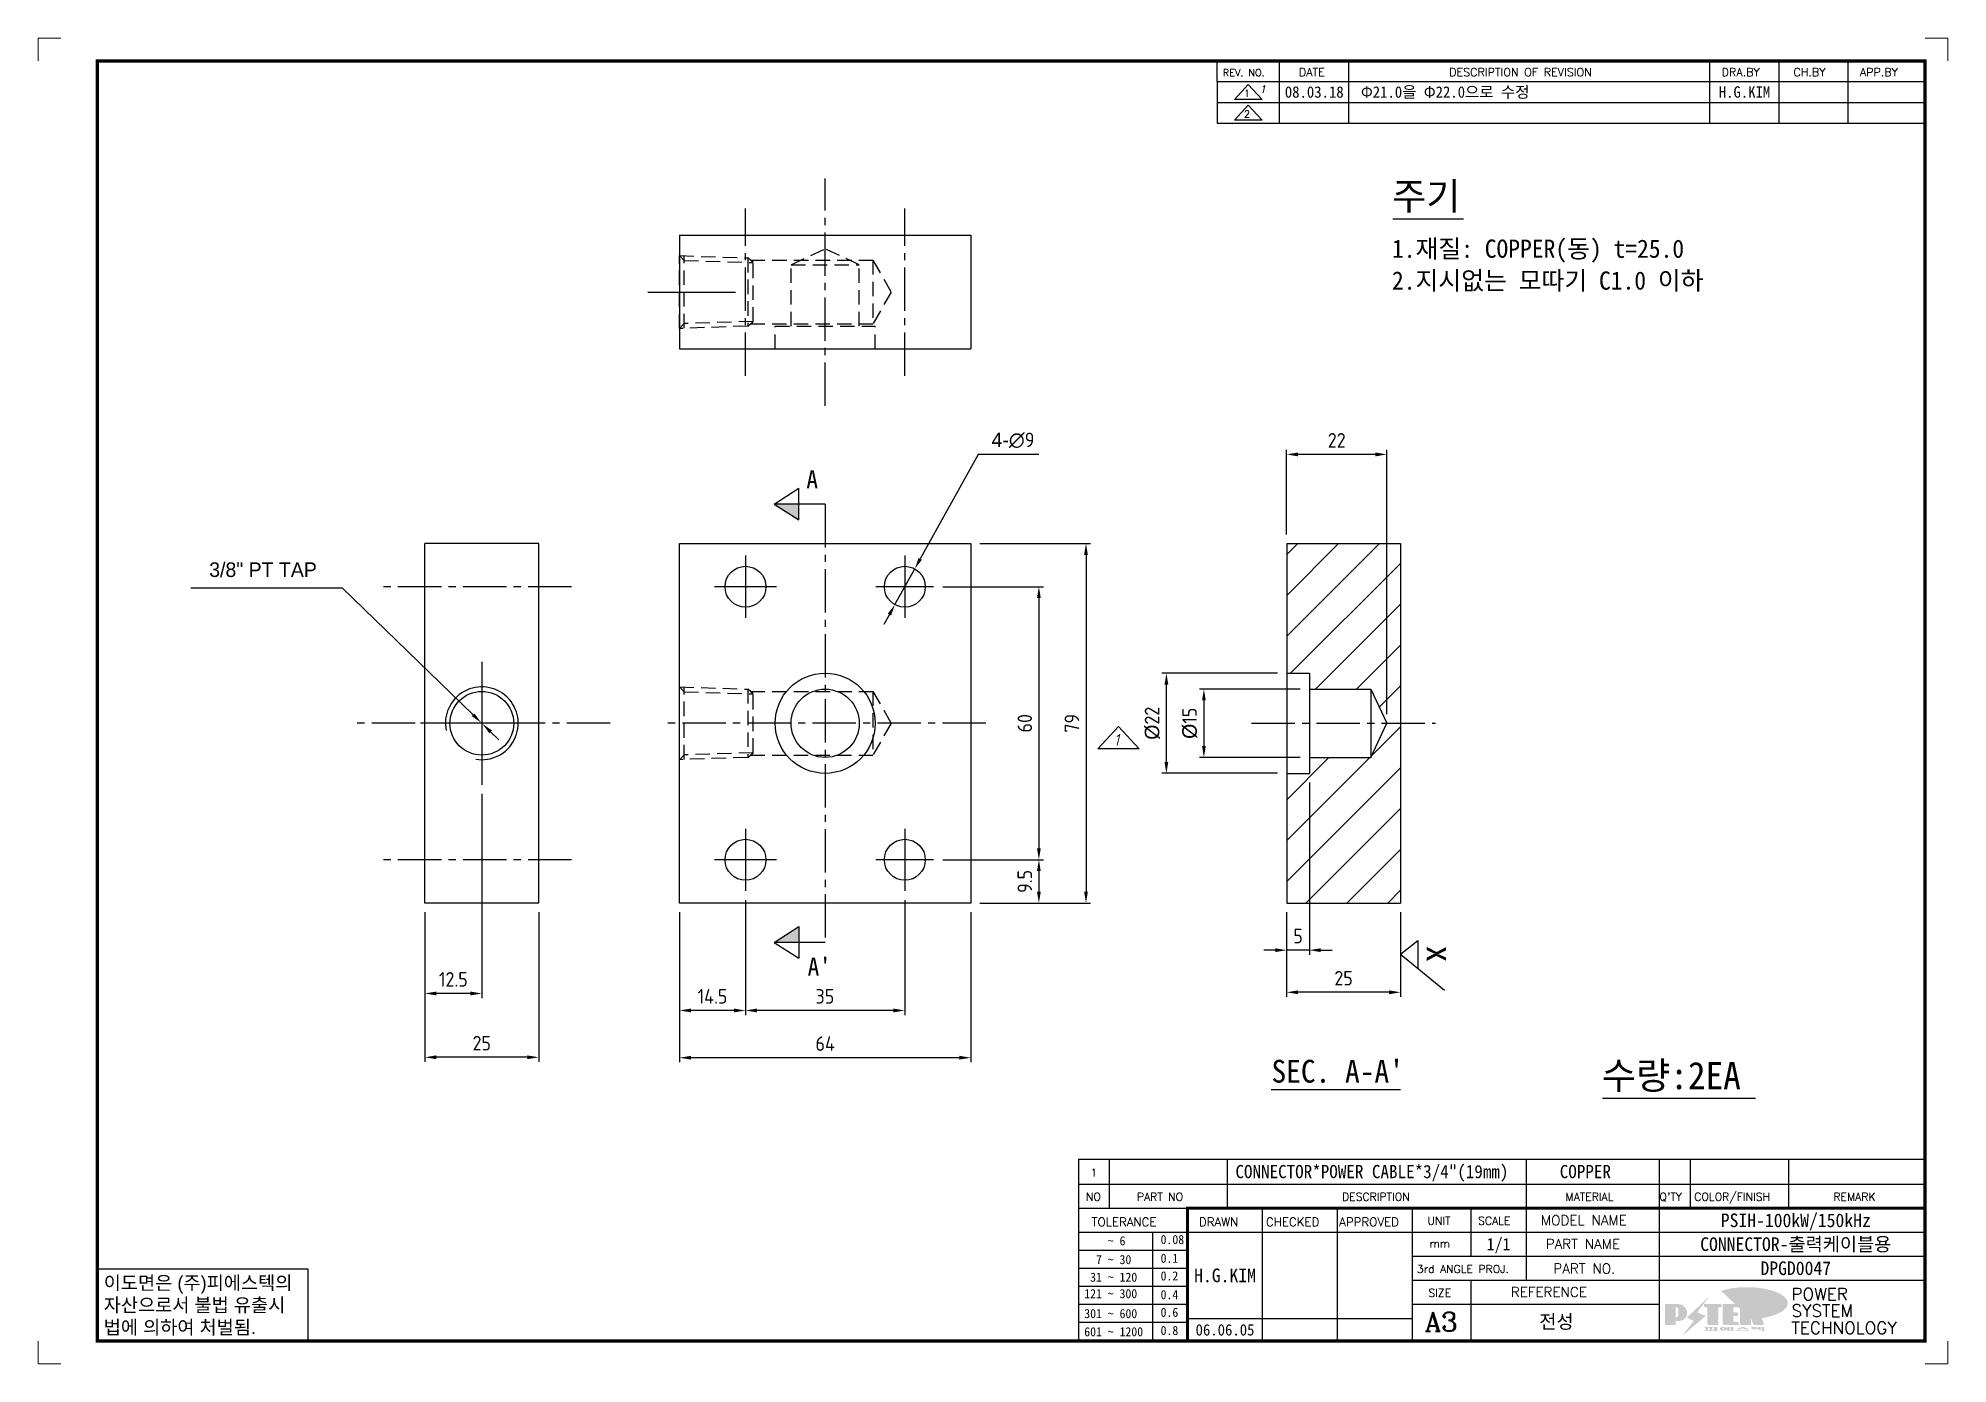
# Model space of a CAD drawing. Header units: millimetres. Extents: x 0 to 2133, y 0 to 844.
# Drawn here: x 1256.7 to 1676.2, y 0 to 291.3 of the extents above; entities that cross this region are included whole.
import ezdxf
from ezdxf.enums import TextEntityAlignment as Align

# ---------------------------------------------------------------- set-up
doc = ezdxf.new("R2010")
doc.units = ezdxf.units.MM
for name, pattern in [('CENTER', [50.8, 31.75, -6.35, 6.35, -6.35]), ('CENTER2', [28.575, 19.05, -3.175, 3.175, -3.175]), ('HIDDEN2', [4.7625, 3.175, -1.5875])]:
    doc.linetypes.add(name, pattern=pattern)
doc.layers.add('FORMAT-1', color=7, linetype='Continuous')
doc.layers.add('line', color=3, linetype='Continuous')
doc.styles.add('h1', font='')
doc.styles.add('HAN', font='')
doc.styles.add('RC', font='ROMANC.SHX')
doc.styles.add('ROMANT', font='romant__.ttf')
doc.styles.add('RT', font='ROMANT.SHX', dxfattribs={"oblique": 15})
doc.styles.get("Standard").update_dxf_attribs({"font": 'ISOCP.SHX', "bigfont": 'WHGTXT.SHX'})
doc.styles.get('h1').set_extended_font_data('New Gulim')
doc.styles.get('HAN').set_extended_font_data('GulimChe')
doc.dimstyles.new('PSTEK-1', dxfattribs={"dimtxt": 3.2, "dimasz": 2.5, "dimexe": 1, "dimexo": 2, "dimgap": 1.5, "dimtad": 1, "dimtoh": 1, "dimrnd": 0.05, "dimzin": 9, "dimdsep": 46, "dimtxsty": 'Standard', "dimcen": 0, "dimclrt": 3, "dimadec": 1, "dimazin": 2, "dimtfac": 1, "dimtmove": 0, "dimatfit": 3, "dimfxl": 0, "dimtolj": 1, "dimtzin": 0, "dimarcsym": 0})

msp = doc.modelspace()

# ---------------------------------------------------------------- texts
at = {"color": 3, "style": 'HAN'}
for s, height, p in [('주기', 6, (1554.054, 253.59)), ('1.재질: COPPER(동) t=25.0', 4, (1554.054, 243.045)), ('2.지시없는 모따기 C1.0 이하', 4, (1554.054, 236.045)), ('A', 4, (1425.396, 192.357, -6334.184)), ("A'", 4, (1425.673, 85.274, -6334.184)), ("SEC. A-A'", 5, (1527.584, 61.793, -2946.132)), ('수량:2EA', 6, (1600.124, 60.349))]:
    msp.add_text(s, height=height, dxfattribs=at).set_placement(p)
msp.add_text('x', height=5.76, rotation=270, dxfattribs=at).set_placement((1561.66, 91.934, -2651.519))
at = {"color": 2, "style": 'RC', "oblique": 15}
msp.add_attdef('1', text='1', height=2.34, dxfattribs=at).set_placement((1493.553, 137.144), align=Align.MIDDLE_CENTER)

# ---------------------------------------------------------------- blocks, each defined once
blk = doc.blocks.new('*D93')
at = {"color": 0, "lineweight": -2}
for p, q in [((1463.12, 199.83), (1450.43, 176.88)), ((1476.49, 199.83), (1463.12, 199.83)), ((1444.86, 166.82), (1449.22, 174.69)), ((1443.65, 164.63), (1442.44, 162.44))]:
    blk.add_line(p, q, dxfattribs=at)
at = {"color": 0}
for points in [[(1450.06, 177.08), (1450.79, 176.68), (1449.22, 174.69)], [(1443.28, 164.83), (1444.01, 164.43), (1444.86, 166.82)]]:
    blk.add_solid(points, dxfattribs=at)
at = {"layer": 'DEFPOINTS', "color": 0}
for p in [(1449.22, 174.69, -1841.33), (1444.86, 166.82, -1841.33)]:
    blk.add_point(p, dxfattribs=at)
at = {"color": 3, "insert": (1470.79, 202.93), "char_height": 3.2, "attachment_point": 5}
blk.add_mtext('\\A1;{\\f??|b0|i0|c0|p49;4-}∅9', dxfattribs=at)
blk = doc.blocks.new('*D65')
at = {"color": 0, "lineweight": -2}
for p, q in [((1290.2, 170.54), (1323.4, 170.54)), ((1323.4, 170.54), (1352.18, 142.63)), ((1354.25, 140.63), (1353.98, 140.88)), ((1356.04, 138.89), (1357.84, 137.15))]:
    blk.add_line(p, q, dxfattribs=at)
at = {"color": 0}
for points in [[(1352.47, 142.92), (1351.89, 142.33), (1353.98, 140.88)], [(1356.33, 139.18), (1355.75, 138.59), (1354.25, 140.63)]]:
    blk.add_solid(points, dxfattribs=at)
at = {"layer": 'DEFPOINTS', "color": 0}
for p in [(1353.98, 140.88, -1833.33), (1354.25, 140.63, -1849.33)]:
    blk.add_point(p, dxfattribs=at)
at = {"color": 3, "insert": (1306.05, 174.48), "char_height": 3.2, "attachment_point": 5}
blk.add_mtext('\\A1;{\\f??|b0|i0|c0|p49;3/8" PT TAP}', dxfattribs=at)
blk = doc.blocks.new('*D94')
at = {"color": 0, "lineweight": -2}
for p, q in [((1341.61, 99.26), (1341.61, 66.36)), ((1366.61, 99.26), (1366.61, 66.36)), ((1364.11, 67.36), (1344.11, 67.36))]:
    blk.add_line(p, q, dxfattribs=at)
at = {"color": 0}
for points in [[(1344.11, 67.78), (1344.11, 66.95), (1341.61, 67.36)], [(1364.11, 67.78), (1364.11, 66.95), (1366.61, 67.36)]]:
    blk.add_solid(points, dxfattribs=at)
at = {"layer": 'DEFPOINTS', "color": 0}
for p in [(1341.61, 101.26, -1841.33), (1366.61, 101.26, -1841.33), (1341.61, 67.36)]:
    blk.add_point(p, dxfattribs=at)
at = {"color": 3, "insert": (1354.11, 70.46), "char_height": 3.2, "attachment_point": 5}
blk.add_mtext('\\A1;25', dxfattribs=at)
blk = doc.blocks.new('*D95')
at = {"color": 0, "lineweight": -2}
for p, q in [((1354.11, 125.26), (1354.11, 80.38)), ((1341.61, 99.26), (1341.61, 80.38)), ((1351.61, 81.38), (1344.11, 81.38))]:
    blk.add_line(p, q, dxfattribs=at)
at = {"color": 0}
for points in [[(1344.11, 81.8), (1344.11, 80.96), (1341.61, 81.38)], [(1351.61, 81.8), (1351.61, 80.96), (1354.11, 81.38)]]:
    blk.add_solid(points, dxfattribs=at)
at = {"layer": 'DEFPOINTS', "color": 0}
for p in [(1354.11, 127.26, -1841.33), (1341.61, 101.26, -1841.33), (1341.61, 81.38)]:
    blk.add_point(p, dxfattribs=at)
at = {"color": 3, "insert": (1347.86, 84.48), "char_height": 3.2, "attachment_point": 5}
blk.add_mtext('\\A1;12.5', dxfattribs=at)
blk = doc.blocks.new('*D96')
at = {"color": 0, "lineweight": -2}
for p, q in [((1530.92, 182.26), (1530.92, 200.83)), ((1550.42, 199.83), (1533.42, 199.83)), ((1552.92, 142.76), (1552.92, 200.83))]:
    blk.add_line(p, q, dxfattribs=at)
at = {"color": 0}
for points in [[(1533.42, 200.25), (1533.42, 199.41), (1530.92, 199.83)], [(1550.42, 200.25), (1550.42, 199.41), (1552.92, 199.83)]]:
    blk.add_solid(points, dxfattribs=at)
at = {"layer": 'DEFPOINTS', "color": 0}
for p in [(1530.92, 199.83), (1530.92, 180.26, -1841.33), (1552.92, 140.76, -1841.33)]:
    blk.add_point(p, dxfattribs=at)
at = {"color": 3, "insert": (1541.92, 202.93), "char_height": 3.2, "attachment_point": 5}
blk.add_mtext('\\A1;22', dxfattribs=at)
blk = doc.blocks.new('*D97')
at = {"color": 0, "lineweight": -2}
for p, q in [((1528.92, 151.76), (1503.5, 151.76)), ((1504.5, 132.26), (1504.5, 149.26)), ((1528.92, 129.76), (1503.5, 129.76))]:
    blk.add_line(p, q, dxfattribs=at)
at = {"color": 0}
for points in [[(1504.08, 149.26), (1504.92, 149.26), (1504.5, 151.76)], [(1504.08, 132.26), (1504.92, 132.26), (1504.5, 129.76)]]:
    blk.add_solid(points, dxfattribs=at)
at = {"layer": 'DEFPOINTS', "color": 0}
for p in [(1504.5, 151.76), (1530.92, 151.76, -1841.33), (1530.92, 129.76, -1841.33)]:
    blk.add_point(p, dxfattribs=at)
at = {"color": 3, "insert": (1501.4, 140.76), "char_height": 3.2, "attachment_point": 5, "rotation": 90}
blk.add_mtext('\\A1;{\\f??|b0|i0|c0|p49;%%C}22', dxfattribs=at)
blk = doc.blocks.new('*D98')
at = {"color": 0, "lineweight": -2}
for p, q in [((1530.92, 99.26), (1530.92, 80.64)), ((1555.92, 99.26), (1555.92, 80.64)), ((1553.42, 81.64), (1533.42, 81.64))]:
    blk.add_line(p, q, dxfattribs=at)
at = {"color": 0}
for points in [[(1533.42, 82.06), (1533.42, 81.22), (1530.92, 81.64)], [(1553.42, 82.06), (1553.42, 81.22), (1555.92, 81.64)]]:
    blk.add_solid(points, dxfattribs=at)
at = {"layer": 'DEFPOINTS', "color": 0}
for p in [(1530.92, 101.26, -1841.33), (1555.92, 101.26, -1841.33), (1530.92, 81.64)]:
    blk.add_point(p, dxfattribs=at)
at = {"color": 3, "insert": (1543.42, 84.74), "char_height": 3.2, "attachment_point": 5}
blk.add_mtext('\\A1;25', dxfattribs=at)
blk = doc.blocks.new('*D99')
at = {"color": 0, "lineweight": -2}
for p, q in [((1535.92, 127.76), (1535.92, 89.9)), ((1530.92, 99.26), (1530.92, 89.9)), ((1528.42, 90.9), (1525.92, 90.9)), ((1535.92, 90.9), (1530.92, 90.9)), ((1538.42, 90.9), (1540.92, 90.9))]:
    blk.add_line(p, q, dxfattribs=at)
at = {"color": 0}
for points in [[(1528.42, 91.31), (1528.42, 90.48), (1530.92, 90.9)], [(1538.42, 91.31), (1538.42, 90.48), (1535.92, 90.9)]]:
    blk.add_solid(points, dxfattribs=at)
at = {"layer": 'DEFPOINTS', "color": 0}
for p in [(1535.92, 129.76, -1841.33), (1530.92, 101.26), (1530.92, 90.9)]:
    blk.add_point(p, dxfattribs=at)
at = {"color": 3, "insert": (1533.42, 94), "char_height": 3.2, "attachment_point": 5}
blk.add_mtext('\\A1;5', dxfattribs=at)
blk = doc.blocks.new('*D66')
at = {"color": 0, "lineweight": -2}
for p, q in [((1533.92, 148.26), (1511.74, 148.26)), ((1512.74, 145.76), (1512.74, 135.76)), ((1533.92, 133.26), (1511.74, 133.26))]:
    blk.add_line(p, q, dxfattribs=at)
at = {"color": 0}
for points in [[(1512.33, 145.76), (1513.16, 145.76), (1512.74, 148.26)], [(1512.33, 135.76), (1513.16, 135.76), (1512.74, 133.26)]]:
    blk.add_solid(points, dxfattribs=at)
at = {"layer": 'DEFPOINTS', "color": 0}
for p in [(1535.92, 148.26, -1841.33), (1512.74, 133.26), (1535.92, 133.26, -1841.33)]:
    blk.add_point(p, dxfattribs=at)
at = {"color": 3, "insert": (1509.64, 140.76), "char_height": 3.2, "attachment_point": 5, "rotation": 90}
blk.add_mtext('\\A1;{\\f??|b0|i0|c0|p49;%%C}15', dxfattribs=at)
blk = doc.blocks.new('*D67')
at = {"color": 0, "lineweight": -2}
for p, q in [((1397.54, 99.26), (1397.54, 66.26)), ((1461.54, 99.26), (1461.54, 66.26)), ((1459.04, 67.26), (1400.04, 67.26))]:
    blk.add_line(p, q, dxfattribs=at)
at = {"color": 0}
for points in [[(1400.04, 67.68), (1400.04, 66.85), (1397.54, 67.26)], [(1459.04, 67.68), (1459.04, 66.85), (1461.54, 67.26)]]:
    blk.add_solid(points, dxfattribs=at)
at = {"layer": 'DEFPOINTS', "color": 0}
for p in [(1397.54, 101.26, 1841.33), (1461.54, 101.26, 1841.33), (1397.54, 67.26)]:
    blk.add_point(p, dxfattribs=at)
at = {"color": 3, "insert": (1429.54, 70.36), "char_height": 3.2, "attachment_point": 5}
blk.add_mtext('\\A1;64', dxfattribs=at)
blk = doc.blocks.new('*D68')
at = {"color": 0, "lineweight": -2}
for p, q in [((1412.04, 101.92), (1412.04, 76.65)), ((1447.04, 101.92), (1447.04, 76.65)), ((1444.54, 77.65), (1414.54, 77.65))]:
    blk.add_line(p, q, dxfattribs=at)
at = {"color": 0}
for points in [[(1414.54, 78.06), (1414.54, 77.23), (1412.04, 77.65)], [(1444.54, 78.06), (1444.54, 77.23), (1447.04, 77.65)]]:
    blk.add_solid(points, dxfattribs=at)
at = {"layer": 'DEFPOINTS', "color": 0}
for p in [(1412.04, 103.92, 1841.33), (1447.04, 103.92, 1841.33), (1412.04, 77.65)]:
    blk.add_point(p, dxfattribs=at)
at = {"color": 3, "insert": (1429.48, 80.75), "char_height": 3.2, "attachment_point": 5}
blk.add_mtext('\\A1;35', dxfattribs=at)
blk = doc.blocks.new('*D69')
at = {"color": 0, "lineweight": -2}
for p, q in [((1455.37, 170.76), (1477.49, 170.76)), ((1476.49, 168.26), (1476.49, 113.26)), ((1455.37, 110.76), (1477.49, 110.76))]:
    blk.add_line(p, q, dxfattribs=at)
at = {"color": 0}
for points in [[(1476.07, 168.26), (1476.9, 168.26), (1476.49, 170.76)], [(1476.07, 113.26), (1476.9, 113.26), (1476.49, 110.76)]]:
    blk.add_solid(points, dxfattribs=at)
at = {"layer": 'DEFPOINTS', "color": 0}
for p in [(1453.37, 170.76, 1841.33), (1453.37, 110.76, 1841.33), (1476.49, 110.76)]:
    blk.add_point(p, dxfattribs=at)
at = {"color": 3, "insert": (1473.39, 140.76), "char_height": 3.2, "attachment_point": 5, "rotation": 90}
blk.add_mtext('\\A1;60', dxfattribs=at)
blk = doc.blocks.new('*D70')
at = {"color": 0, "lineweight": -2}
for p, q in [((1463.54, 180.26), (1487.84, 180.26)), ((1486.84, 177.76), (1486.84, 103.76)), ((1463.54, 101.26), (1487.84, 101.26))]:
    blk.add_line(p, q, dxfattribs=at)
at = {"color": 0}
for points in [[(1486.42, 177.76), (1487.25, 177.76), (1486.84, 180.26)], [(1486.42, 103.76), (1487.25, 103.76), (1486.84, 101.26)]]:
    blk.add_solid(points, dxfattribs=at)
at = {"layer": 'DEFPOINTS', "color": 0}
for p in [(1461.54, 180.26, 1841.33), (1461.54, 101.26, 1841.33), (1486.84, 101.26)]:
    blk.add_point(p, dxfattribs=at)
at = {"color": 3, "insert": (1483.74, 140.76), "char_height": 3.2, "attachment_point": 5, "rotation": 90}
blk.add_mtext('\\A1;79', dxfattribs=at)
blk = doc.blocks.new('t3')
for p, q in [((0, 15.88), (46.25, 15.88)), ((0, 15.88), (0, 0)), ((46.25, 15.88), (46.25, 0)), ((0, 0), (46.25, 0))]:
    blk.add_line(p, q)
at = {"color": 1, "style": 'h1'}
for s, p in [('이도면은 (주)피에스텍의', (1.4, 11.29)), ('자산으로서 불법 유출시', (1.4, 6.41)), ('법에 의하여 처벌됨.', (1.4, 1.52))]:
    blk.add_text(s, height=3, dxfattribs=at).set_placement(p)
blk = doc.blocks.new('new LOGO')
at = {"layer": 'line'}
h = blk.add_hatch(color=1, dxfattribs=at)
h.paths.add_polyline_path([(41.5, 16.4), (54.3, 16.4, 1), (54.3, 82.9), (0, 82.9), (0, -0.1), (41.5, -0.1)])
h.paths.add_polyline_path([(41.5, 27.9), (41.5, 71.9), (43.6, 71.9, -0.414214), (54.6, 60.9), (54.6, 38.9, -0.414214), (43.6, 27.9)], flags=16)
h.paths.add_polyline_path([(214.7, 71.9), (227.5, 71.9), (227.5, 82.9), (159.7, 82.9), (159.7, 71.9), (172.5, 71.9), (172.5, -0.1), (214.7, -0.1)])
h.paths.add_polyline_path([(276, 37.4), (294.8, 37.4), (294.8, 49.1), (276, 49.1), (276, 71.9), (294.8, 71.9), (294.8, 82.9), (234.5, 82.9), (234.5, -0.1), (297, -0.1), (297, 10.9), (276, 10.9)])
h.paths.add_polyline_path([(347.2, 35.2), (359.7, -0.1), (400.5, -0.1), (379.6, 66.8), (399.7, 82.9), (380.6, 82.9), (347.2, 61.6), (347.2, 82.9), (305.5, 82.9), (305.5, -0.1), (347.2, -0.1)])
h = blk.add_hatch(color=250, dxfattribs=at)
h.paths.add_polyline_path([(44.5, 69.4), (46.6, 69.4, -0.129793), (52, 68, 0.221832), (43.6, 71.9), (41.5, 71.9), (41.5, 27.9), (43.6, 27.9, 0.02048), (44.5, 28)], flags=17)
h.paths.add_polyline_path([(44.5, 13.9), (57.3, 13.9, 0.72362), (77.1, 73.9, -0.679777), (54.3, 16.4), (41.5, 16.4), (41.5, -0.1), (3, -0.1), (3, -2.6), (44.5, -2.6)])
h.paths.add_polyline_path([(117.9, 14.2), (71.5, -44.4), (77.1, -39.6), (120.8, 15.6), (92, 28.9), (173.3, 106), (177.5, 111.4), (89.1, 27.6)])
h.paths.add_polyline_path([(162.7, 71.9), (162.7, 69.4), (172.5, 69.4), (172.5, 71.9)], flags=17)
h.paths.add_polyline_path([(217.7, 69.4), (230.5, 69.4), (230.5, 80.4), (227.5, 80.4), (227.5, 71.9), (214.7, 71.9), (214.7, -0.1), (175.5, -0.1), (175.5, -2.6), (217.7, -2.6)])
h.paths.add_polyline_path([(297.8, 46.6), (294.8, 46.6), (294.8, 37.4), (276, 37.4), (276, 10.9), (279, 10.9), (279, 34.9), (297.8, 34.9)])
h.paths.add_polyline_path([(300, 8.4), (297, 8.4), (297, -0.1), (237.5, -0.1), (237.5, -2.6), (300, -2.6)])
h.paths.add_polyline_path([(297.8, 80.4), (294.8, 80.4), (294.8, 71.9), (276, 71.9), (276, 49.1), (279, 49.1), (279, 69.4), (297.8, 69.4)])
h.paths.add_polyline_path([(350.2, 80.4), (347.2, 80.4), (347.2, 61.6), (350.2, 63.5)])
h.paths.add_polyline_path([(350.2, 26.7), (347.2, 35.2), (347.2, -0.1), (308.5, -0.1), (308.5, -2.6), (350.2, -2.6)])
h.paths.add_polyline_path([(402.7, 80.4), (396.5, 80.4), (379.6, 66.8), (400.5, -0.1), (361.8, -0.1), (362.7, -2.6), (403.5, -2.6), (382.6, 64.3)])
blk.add_hatch(color=5, dxfattribs=at).paths.add_polyline_path([(166.3, 35), (131, 49), (180.4, 112.7), (92, 28.9), (120.8, 15.6), (74.4, -43)])
h = blk.add_hatch(color=253, dxfattribs=at)
edge = h.paths.add_edge_path()
edge.add_ellipse((333.9, 86.4), major_axis=(-165.9, 0), ratio=0.39426, start_angle=111.51268, end_angle=334.46902)
edge.add_ellipse((314.1, 81.2), major_axis=(-153.7, 0), ratio=0.40699, start_angle=121.30662, end_angle=327.74369, ccw=False)
edge.add_line((394, 27.8), (394.7, 25.6))
h = blk.add_hatch(color=250, dxfattribs=at)
edge = h.paths.add_edge_path()
edge.add_ellipse((237.8, -17.6), major_axis=(-14.3, 0), ratio=0.526336, start_angle=192.2456, end_angle=269.07481)
edge.add_line((238.1, -10.1), (237.6, -10.1))
edge.add_ellipse((237.8, -17.6), major_axis=(-14.3, 0), ratio=0.526336, start_angle=270.92519, end_angle=449.07481)
edge.add_line((237.6, -25.1), (238.1, -25.1))
edge.add_ellipse((237.8, -17.6), major_axis=(-14.3, 0), ratio=0.526336, start_angle=450.92519, end_angle=527.7544)
edge.add_line((251.7, -19.2), (254.1, -19.2))
edge.add_line((254.1, -19.2), (254.1, -27.1))
edge.add_line((254.1, -27.1), (263.1, -27.1))
edge.add_line((263.1, -27.1), (263.1, -10.1))
edge.add_line((263.1, -10.1), (254.1, -10.1))
edge.add_line((254.1, -10.1), (254.1, -16))
edge.add_line((254.1, -16), (251.7, -16))
h.paths.add_polyline_path([(241, -16.4), (241, -18.7, -1), (234.4, -18.7), (234.4, -16.4, -1)], flags=16)
h.paths.add_polyline_path([(278.2, -10.1), (268.1, -10.1), (268.1, -27.1), (278.2, -27.1)])
h.paths.add_polyline_path([(310.3, -10.1), (310.3, -11.1, -0.157169), (289.3, -17.5), (294, -19.9, 0.128407), (316.3, -15.9, 0.128407), (338.6, -19.9), (343.3, -17.5, -0.157169), (322.2, -11.1), (322.2, -10.1)])
h.paths.add_polyline_path([(342.1, -25.1), (342.1, -22.3), (290.4, -22.3), (290.4, -25.1)])
h.paths.add_polyline_path([(352, -10.1), (352, -16.2, 0.414214), (354, -18.2), (378.7, -18.2), (378.7, -19.6), (390.2, -19.6), (390.2, -10.1), (378.7, -10.1), (378.7, -13.6), (374.7, -13.6), (374.7, -15.1), (378.7, -15.1), (378.7, -16.2), (364.7, -16.2), (364.7, -15.1), (371.2, -15.1), (371.2, -13.6), (364.7, -13.6), (364.7, -12.6), (374.7, -12.6), (374.7, -10.1)])
h.paths.add_polyline_path([(393.8, -10.1), (393.8, -19.6), (405, -19.6), (405, -10.1)])
h.paths.add_polyline_path([(405, -27.1), (405, -20.9), (356.8, -20.9), (356.8, -23), (391.8, -23), (391.8, -27.1)])
h.paths.add_polyline_path([(200.4, -10.1), (200.4, -22.3), (193.2, -22.3), (193.2, -12.6), (196.6, -12.6), (196.6, -10.1), (161, -10.1), (161, -12.6), (164.5, -12.6), (164.5, -22.3), (161, -22.3), (161, -25.1), (200.4, -25.1), (200.4, -27.1), (213.9, -27.1), (213.9, -10.1)])
h.paths.add_polyline_path([(182, -12.6), (175.6, -12.6), (175.6, -22.3), (182, -22.3)], flags=17)
blk = doc.blocks.new('format-3')
at = {"color": 3, "lineweight": 9}
for p, q in [((0, 286.3), (0, 291.3)), ((5, 291.3), (0, 291.3)), ((414.5, 291.3), (419.5, 291.3)), ((419.5, 286.3), (419.5, 291.3)), ((0, 5), (0, 0)), ((419.5, 5), (419.5, 0)), ((5, 0), (0, 0)), ((414.5, 0), (419.5, 0))]:
    blk.add_line(p, q, dxfattribs=at)
at = {"color": 180}
for p, q in [((258.97, 281.75), (258.97, 286.3)), ((272.71, 281.75), (272.71, 286.3)), ((287.94, 281.75), (287.94, 286.3)), ((367.22, 281.75), (367.22, 286.3)), ((382.45, 281.75), (382.45, 286.3)), ((397.61, 281.75), (397.61, 286.3)), ((258.97, 281.75), (414.5, 281.75)), ((228.5, 39.49), (228.5, 5)), ((228.5, 39.49), (414.5, 39.49)), ((235.29, 39.49), (235.29, 34.21)), ((261.24, 34.21), (261.24, 39.49)), ((326.9, 39.49), (326.9, 34.21)), ((356.11, 39.49), (356.11, 34.21)), ((362.93, 39.49), (362.93, 34.21)), ((384.48, 39.49), (384.48, 34.21)), ((228.5, 34.21), (252.48, 34.21)), ((268.96, 5), (268.96, 34.21)), ((285.45, 5), (285.45, 34.21)), ((301.94, 5), (301.94, 34.21)), ((314.72, 34.21), (314.72, 23.65)), ((326.9, 34.21), (326.9, 18.37)), ((356.11, 34.21), (356.11, 5)), ((228.5, 28.93), (252.48, 28.93)), ((244.89, 5.23), (244.89, 28.93)), ((252.48, 28.93), (414.5, 28.93)), ((228.5, 24.98), (252.48, 24.98)), ((228.5, 21.03), (252.48, 21.03)), ((301.94, 23.65), (414.5, 23.65)), ((228.5, 17.08), (252.48, 17.08)), ((301.94, 18.37), (414.5, 18.37)), ((314.72, 18.37), (314.72, 5)), ((228.5, 13.13), (252.48, 13.13)), ((301.94, 13.09), (356.11, 13.09)), ((228.5, 9.18), (252.48, 9.18)), ((252.48, 9.95), (301.94, 9.95))]:
    blk.add_line(p, q, dxfattribs=at)
at = {"const_width": 0.7}
blk.add_lwpolyline([(252.48, 5), (252.48, 34.21), (414.5, 34.21)], dxfattribs=at)
at = {"layer": 'FORMAT-1', "const_width": 0.7}
blk.add_lwpolyline([(13, 5), (13, 286.3), (414.5, 286.3), (414.5, 5)], close=True, dxfattribs=at)
blk.add_blockref('t3', (13, 5))
at = {"xscale": 0.05400000000000027, "yscale": 0.05400000000000027, "zscale": 0.05400000000000027}
blk.add_blockref('new LOGO', (357.35, 8.65), dxfattribs=at)
at = {"color": 2}
for s, height, style, p in [('REV. NO.', 1.56, 'RC', (260.23, 282.95)), ('DATE', 1.788, 'RC', (276.95, 282.94)), ('DESCRIPTION OF REVISION', 1.7875, 'RC', (309.98, 282.94)), ('DRA.BY', 1.788, 'RC', (369.83, 282.94)), ('CH.BY', 1.788, 'RC', (385.59, 282.94)), ('APP.BY', 1.788, 'RC', (400.18, 282.94)), ('COLOR/FINISH', 1.7424, 'RC', (363.8, 35.83)), ('NO', 1.742, 'RC', (230.16, 35.83)), ('PART NO', 1.742, 'RC', (241.36, 35.83)), ('DESCRIPTION', 1.7424, 'RC', (286.43, 35.83)), ('MATERIAL', 1.742, 'RC', (335.52, 35.83)), ("Q'TY", 1.742, 'RC', (356.17, 35.83)), ('REMARK', 1.742, 'RC', (394.37, 35.83)), (' TOLERANCE', 1.9, 'RC', (230.11, 30.22)), ('DRAWN', 1.9, 'RC', (255, 30.22)), ('CHECKED', 1.9, 'RC', (269.71, 30.22)), ('APPROVED', 1.9, 'RC', (285.8, 30.22)), ('UNIT', 1.742, 'RC', (305.19, 30.55)), ('SCALE', 1.742, 'RC', (316.32, 30.55)), ('MODEL NAME', 2.178, 'RC', (330.12, 30.46)), ('    ~ 6', 2, 'HAN', (229.8, 26.03)), ('0.08', 2, 'HAN', (246.57, 26.31)), ('mm', 1.742, 'RC', (305.67, 25.56)), ('PART NAME', 2.178, 'RC', (331.17, 25.24)), ('  7 ~ 30', 2, 'HAN', (229.8, 21.91)), ('0.1', 2, 'HAN', (246.57, 22.2)), ('3rd ANGLE PROJ.', 1.7424, 'RC', (302.87, 19.97)), ('PART NO.', 2.178, 'RC', (332.84, 19.85)), (' 31 ~ 120', 2, 'HAN', (229.8, 18.04)), ('0.2', 2, 'HAN', (246.57, 18.32)), ('REFERENCE', 2.178, 'RC', (323.52, 14.69)), ('121 ~ 300', 2, 'HAN', (229.8, 14.42)), ('0.4', 2, 'HAN', (246.57, 14.2)), ('SIZE', 1.742, 'RC', (305.39, 14.71)), ('301 ~ 600', 2, 'HAN', (229.8, 10.04)), ('0.6', 2, 'HAN', (246.57, 10.32)), ('601 ~ 1200', 2, 'HAN', (229.8, 6.05)), ('0.8', 2, 'HAN', (246.57, 6.33))]:
    blk.add_text(s, height=height, dxfattribs=dict(at, style=style)).set_placement(p)
at = {"style": 'ROMANT'}
for s, p in [('POWER', (385.15, 13.96)), ('SYSTEM', (385.15, 10.31)), ('TECHNOLOGY', (385.15, 6.56))]:
    blk.add_text(s, height=2.7, dxfattribs=at).set_placement(p)
at = {"color": 2, "lineweight": 25, "style": 'RC'}
blk.add_text('A3', height=4.182, dxfattribs=at).set_placement((304.61, 7.14))
at = {"style": 'HAN'}
for tag, height, p in [('MODEL-NAME', 3, (386.1, 31.53)), ('SCALE', 2.7, (320.81, 26.29)), ('PART-NAME', 3, (386.1, 26.29)), ('CH-BY', 3, (277.21, 19.44)), ('PART-NO', 3, (386.1, 21.01)), ('DRA-BY', 3, (260.72, 19.44)), ('APP-BY', 3, (293.7, 19.44)), ('DRA-DATE', 2.5, (260.72, 7.47)), ('CH-DATE', 2.5, (277.21, 7.47)), ('APP-DATE', 2.5, (293.7, 7.47)), ('관련업체', 3, (333.52, 9.26))]:
    blk.add_attdef(tag, text='', height=height, dxfattribs=at).set_placement(p, align=Align.MIDDLE_CENTER)
blk = doc.blocks.new('no3')
at = {"color": 180}
for p, q in [((0, 5.5), (0, 0)), ((0, 5.5), (186, 5.5)), ((6.79, 5.5), (6.79, 0)), ((32.74, 0.11), (32.74, 5.5)), ((98.4, 5.5), (98.4, 0)), ((127.61, 5.5), (127.61, 0)), ((134.43, 5.5), (134.43, 0)), ((155.98, 5.5), (155.98, 0))]:
    blk.add_line(p, q, dxfattribs=at)
at = {"color": 2, "style": 'HAN'}
for tag, p in [('PART-NO', (19.76, 2.75)), ('MATERIAL', (111.38, 2.75)), ("Q'TY", (131.02, 2.75)), ('COLOR/FINISH', (145.2, 2.75)), ('REMARK', (170.76, 2.75))]:
    blk.add_attdef(tag, text='', height=2.9, dxfattribs=at).set_placement(p, align=Align.MIDDLE_CENTER)
blk.add_attdef('DESCRIPTION', text='', height=2.9, dxfattribs=at).set_placement((34.51, 2.75), align=Align.MIDDLE_LEFT)
at = {"color": 2, "style": 'RT', "oblique": 15}
blk.add_attdef('NO', text='', height=1.74, dxfattribs=at).set_placement((3.38, 2.51), align=Align.MIDDLE_CENTER)
blk = doc.blocks.new('re3')
at = {"color": 180}
for p, q in [((0, 0), (0, -4.55)), ((6.87, -0.64), (3.86, -3.91)), ((9.88, -3.91), (3.86, -3.91)), ((6.87, -0.64), (9.88, -3.91)), ((13.74, -4.55), (13.74, 0)), ((28.97, -4.55), (28.97, 0)), ((108.25, -4.55), (108.25, 0)), ((123.49, -4.55), (123.49, 0)), ((138.64, -4.55), (138.64, 0)), ((0, -4.55), (155.53, -4.55))]:
    blk.add_line(p, q, dxfattribs=at)
at = {"color": 2, "style": 'RC', "oblique": 15}
blk.add_attdef('REV.NO', text='', height=1.56, dxfattribs=at).set_placement((6.59, -2.56), align=Align.MIDDLE_CENTER)
blk.add_attdef('-1', text='', height=1.56, dxfattribs=at).set_placement((9.37, -1.66), align=Align.MIDDLE_LEFT)
at = {"color": 2, "style": 'HAN'}
for tag, p in [('REV.-DATE', (21.36, -2.28)), ('DRA.BY', (115.87, -2.28)), ('CH.BY', (131.07, -2.28)), ('APP.BY', (147.09, -2.28))]:
    blk.add_attdef(tag, text='', height=2.5, dxfattribs=at).set_placement(p, align=Align.MIDDLE_CENTER)
blk.add_attdef('DESCRIPTION-OF-REVISION', text='', height=2.5, dxfattribs=at).set_placement((31.61, -2.28), align=Align.MIDDLE_LEFT)
blk = doc.blocks.new('*D100')
at = {"color": 0, "lineweight": -2}
for p, q in [((1412.04, 101.92), (1412.04, 76.65)), ((1397.54, 99.26), (1397.54, 76.65)), ((1409.54, 77.65), (1400.04, 77.65))]:
    blk.add_line(p, q, dxfattribs=at)
at = {"color": 0}
for points in [[(1400.04, 78.06), (1400.04, 77.23), (1397.54, 77.65)], [(1409.54, 78.06), (1409.54, 77.23), (1412.04, 77.65)]]:
    blk.add_solid(points, dxfattribs=at)
at = {"layer": 'DEFPOINTS', "color": 0}
for p in [(1397.54, 101.26, -1841.33), (1412.04, 103.92, -1841.33), (1397.54, 77.65)]:
    blk.add_point(p, dxfattribs=at)
at = {"color": 3, "insert": (1404.79, 80.75), "char_height": 3.2, "attachment_point": 5}
blk.add_mtext('\\A1;14.5', dxfattribs=at)
blk = doc.blocks.new('*D101')
at = {"color": 0, "lineweight": -2}
for p, q in [((1455.37, 110.76), (1477.49, 110.76)), ((1476.49, 108.26), (1476.49, 103.76)), ((1463.54, 101.26), (1477.49, 101.26))]:
    blk.add_line(p, q, dxfattribs=at)
at = {"color": 0}
for points in [[(1476.07, 108.26), (1476.9, 108.26), (1476.49, 110.76)], [(1476.07, 103.76), (1476.9, 103.76), (1476.49, 101.26)]]:
    blk.add_solid(points, dxfattribs=at)
at = {"layer": 'DEFPOINTS', "color": 0}
for p in [(1453.37, 110.76, -1841.33), (1461.54, 101.26, -1841.33), (1476.49, 101.26)]:
    blk.add_point(p, dxfattribs=at)
at = {"color": 3, "insert": (1473.39, 106.01), "char_height": 3.2, "attachment_point": 5, "rotation": 90}
blk.add_mtext('\\A1;9.5', dxfattribs=at)

# ---------------------------------------------------------------- dimensions: what is measured, and where the dimension line sits
for p1, p2, text, picture, middle in [((1444.859, 166.817, -1841.332), (1449.215, 174.693, -1841.332), '{\\f??|b0|i0|c0|p49;4-}<>', '*D93', (1470.791, 199.834)), ((1354.246, 140.626, -1849.33), (1353.979, 140.885, -1833.335), '{\\f??|b0|i0|c0|p49;3/8" PT TAP}', '*D65', (1306.048, 170.542))]:
    dim = msp.add_diameter_dim_2p(p1=p1, p2=p2, text=text, dimstyle='PSTEK-1')
    dim.commit()
    dim.dimension.update_dxf_attribs({"geometry": picture, "text_midpoint": middle, "dimtype": 163})
for base, p1, p2, picture, middle in [((1530.924, 199.83), (1552.924, 140.755, -1841.332), (1530.924, 180.255, -1841.332), '*D96', (1541.924, 202.93)), ((1341.613, 81.379), (1354.113, 127.259, -1841.332), (1341.613, 101.255, -1841.332), '*D95', (1347.863, 84.479)), ((1530.924, 90.897), (1535.924, 129.755, -1841.332), (1530.924, 101.255), '*D99', (1533.424, 93.997)), ((1341.613, 67.363), (1366.613, 101.255, -1841.332), (1341.613, 101.255, -1841.332), '*D94', (1354.113, 70.463)), ((1397.537, 77.645), (1412.037, 103.923, -1841.332), (1397.537, 101.255, -1841.332), '*D100', (1404.787, 80.745)), ((1397.537, 67.262, -3682.665), (1461.537, 101.255, -1841.332), (1397.537, 101.255, -1841.332), '*D67', (1429.537, 70.362, -3682.665)), ((1530.924, 81.642), (1555.924, 101.255, -1841.332), (1530.924, 101.255, -1841.332), '*D98', (1543.424, 84.742))]:
    dim = msp.add_linear_dim(base=base, p1=p1, p2=p2, dimstyle='PSTEK-1')
    dim.commit()
    dim.dimension.update_dxf_attribs({"geometry": picture, "text_midpoint": middle})
for base, p1, p2, picture, middle in [((1486.837, 101.255, -3682.665), (1461.537, 180.255, -1841.332), (1461.537, 101.255, -1841.332), '*D70', (1483.737, 140.755, -3682.665)), ((1476.487, 110.755, -3682.665), (1453.37, 170.755, -1841.332), (1453.37, 110.755, -1841.332), '*D69', (1473.387, 140.755, -3682.665))]:
    dim = msp.add_linear_dim(base=base, p1=p1, p2=p2, angle=270, dimstyle='PSTEK-1')
    dim.commit()
    dim.dimension.update_dxf_attribs({"geometry": picture, "text_midpoint": middle})
at = {"color": 0}
for base, p1, p2, picture, middle in [((1504.5, 151.755), (1530.924, 129.755, -1841.332), (1530.924, 151.755, -1841.332), '*D97', (1501.4, 140.755)), ((1512.744, 133.255), (1535.924, 148.255, -1841.332), (1535.924, 133.255, -1841.332), '*D66', (1509.644, 140.755))]:
    dim = msp.add_linear_dim(base=base, p1=p1, p2=p2, angle=90, text='{\\f??|b0|i0|c0|p49;%%C}<>', dimstyle='PSTEK-1', dxfattribs=at)
    dim.commit()
    dim.dimension.update_dxf_attribs({"geometry": picture, "text_midpoint": middle})
dim = msp.add_linear_dim(base=(1476.487, 101.255), p1=(1453.37, 110.755, -1841.332), p2=(1461.537, 101.255, -1841.332), angle=90, dimstyle='PSTEK-1')
dim.commit()
dim.dimension.update_dxf_attribs({"geometry": '*D101', "text_midpoint": (1476.487, 106.005), "dimtype": 160})
dim = msp.add_linear_dim(base=(1412.037, 77.645, -3682.665), p1=(1447.037, 103.923, -1841.332), p2=(1412.037, 103.923, -1841.332), dimstyle='PSTEK-1')
dim.commit()
dim.dimension.update_dxf_attribs({"geometry": '*D68', "text_midpoint": (1429.483, 77.645, -3682.665), "dimtype": 160})

# ---------------------------------------------------------------- hatches: boundary and pattern name
for points in [[(1423.739, 188.912), (1418.336, 188.912), (1423.739, 185.426)], [(1423.739, 96.085), (1418.336, 92.598), (1423.739, 92.598)]]:
    msp.add_hatch(color=256).paths.add_polyline_path(points)
at = {"lineweight": 0}
h = msp.add_hatch(dxfattribs=at)
h.set_pattern_fill('ANSI31', color=256, scale=2, style=0)
h.set_pattern_definition([(45, (-6000.6563, 1851.024), (-4.490128, 4.490128), [])])
h.paths.add_polyline_path([(1555.924, 180.255), (1530.924, 180.255), (1530.924, 151.755), (1535.924, 151.755), (1535.924, 148.255), (1549.438, 148.255), (1552.924, 140.755), (1555.924, 140.755)])
h.paths.add_polyline_path([(1555.924, 140.755), (1552.924, 140.755), (1549.438, 133.255), (1535.924, 133.255), (1535.924, 129.755), (1530.924, 129.755), (1530.924, 101.255), (1555.924, 101.255)])

# ---------------------------------------------------------------- linework, layer by layer
at = {"color": 6, "linetype": 'CENTER2', "ltscale": 0.5}
for p, q in [((1429.537, 210.535, -1171.116), (1429.537, 260.493, -1171.116)), ((1412.037, 217.095, -1841.332), (1412.037, 253.862, -1841.332)), ((1447.037, 217.095, -1841.332), (1447.037, 253.862, -1841.332)), ((1429.537, 188.912, -1841.332), (1429.537, 92.598, -1841.332)), ((1373.796, 170.755, -1841.332), (1332.255, 170.755, -1841.332)), ((1382.324, 140.755, -1841.332), (1325.901, 140.755, -1841.332)), ((1464.849, 140.755, -1841.332), (1394.225, 140.755, -1841.332)), ((1523.206, 140.755, -992.012), (1563.643, 140.755, -992.012)), ((1373.796, 110.755, -1841.332), (1332.255, 110.755, -1841.332))]:
    msp.add_line(p, q, dxfattribs=at)
at = {"color": 1}
for p, q in [((1397.537, 248.014, -1841.332), (1397.537, 223.014, -1841.332)), ((1397.537, 248.014, -1841.332), (1461.537, 248.014, -1841.332)), ((1461.537, 248.014, -1841.332), (1461.537, 223.014, -1841.332)), ((1397.537, 223.014, -1841.332), (1461.537, 223.014, -1841.332)), ((1341.613, 101.255, -1841.332), (1341.613, 180.255, -1841.332)), ((1366.613, 180.255, -1841.332), (1341.613, 180.255, -1841.332)), ((1366.613, 101.255, -1841.332), (1366.613, 180.255, -1841.332)), ((1397.537, 101.255, -1841.332), (1397.537, 180.255, -1841.332)), ((1397.537, 180.255, -1841.332), (1461.537, 180.255, -1841.332)), ((1461.537, 180.255, -1841.332), (1461.537, 101.255, -1841.332)), ((1530.924, 180.255, -1841.332), (1530.924, 101.255, -1841.332)), ((1530.924, 180.255, -1841.332), (1555.924, 180.255, -1841.332)), ((1555.924, 180.255, -1841.332), (1555.924, 101.255, -1841.332)), ((1530.924, 151.755, -1841.332), (1535.924, 151.755, -1841.332)), ((1535.924, 151.755, -1841.332), (1535.924, 129.755, -1841.332)), ((1535.924, 148.255, -1841.332), (1549.438, 148.255, -1841.333)), ((1549.438, 148.255, -1841.333), (1552.924, 140.755, -1841.332)), ((1549.438, 148.255, -1841.333), (1549.438, 133.255, -1841.333)), ((1549.438, 133.255, -1841.333), (1552.924, 140.755, -1841.332)), ((1535.924, 133.255, -1841.332), (1549.438, 133.255, -1841.333)), ((1530.924, 129.755, -1841.332), (1535.924, 129.755, -1841.332)), ((1366.613, 101.255, -1841.332), (1341.613, 101.255, -1841.332)), ((1461.537, 101.255, -1841.332), (1397.537, 101.255, -1841.332)), ((1530.924, 101.255, -1841.332), (1555.924, 101.255, -1841.332))]:
    msp.add_line(p, q, dxfattribs=at)
for p, q in [((1554.225, 251.626), (1569.787, 251.626)), ((1418.336, 188.912, -1841.332), (1423.739, 192.399, -1841.332)), ((1418.336, 188.912, -1841.332), (1423.739, 185.426, -1841.332)), ((1429.537, 188.912, -1841.332), (1418.336, 188.912, -1841.332)), ((1423.739, 185.426, -1841.332), (1423.739, 192.399, -1841.332)), ((1418.336, 92.598, -1841.332), (1423.739, 96.085, -1841.332)), ((1429.537, 92.598, -1841.332), (1418.336, 92.598, -1841.332)), ((1418.336, 92.598, -1841.332), (1423.739, 89.112, -1841.332)), ((1423.739, 96.085, -1841.332), (1423.739, 89.112, -1841.332)), ((1555.924, 90.041), (1559.705, 93.034)), ((1559.705, 93.034), (1559.705, 86.937)), ((1555.924, 90.041), (1565.61, 82.087)), ((1527.514, 60.256), (1555.921, 60.256)), ((1600.295, 58.384), (1633.92, 58.384))]:
    msp.add_line(p, q)
at = {"color": 2, "linetype": 'HIDDEN2'}
for p, q in [((1397.537, 243.514, -1841.332), (1412.537, 243.014, -1841.332)), ((1398.537, 242.447, -1841.332), (1397.537, 243.514, -1841.332)), ((1397.537, 227.514, -1841.332), (1397.537, 243.514, -1841.332)), ((1398.537, 227.581, -1841.332), (1398.537, 243.447, -1841.332)), ((1422.037, 241.527, -1841.333), (1429.537, 245.014, -1841.332)), ((1437.037, 241.527, -1841.333), (1429.537, 245.014, -1841.332)), ((1398.537, 242.447, -1841.332), (1413.755, 241.976, -1841.332)), ((1412.537, 243.014, -1841.332), (1412.537, 228.014, -1841.332)), ((1413.755, 242.014, -1841.332), (1412.537, 243.014, -1841.332)), ((1413.146, 242.514, -1841.332), (1440.037, 242.514, -1841.332)), ((1413.755, 229.052, -1841.332), (1413.755, 242.014, -1841.332)), ((1422.037, 241.527, -1841.333), (1437.037, 241.527, -1841.333)), ((1422.037, 228.014, -1841.332), (1422.037, 241.527, -1841.333)), ((1437.037, 228.014, -1841.332), (1437.037, 241.527, -1841.333)), ((1440.037, 242.514, -1841.332), (1440.037, 228.514, -1841.332)), ((1397.537, 227.514, -1841.332), (1398.537, 228.581, -1841.332)), ((1412.537, 228.014, -1841.332), (1397.537, 227.514, -1841.332)), ((1413.755, 229.052, -1841.332), (1398.537, 228.581, -1841.332)), ((1412.537, 228.014, -1841.332), (1413.755, 229.052, -1841.332)), ((1413.124, 228.514, -1841.332), (1440.037, 228.514, -1841.332)), ((1418.537, 228.014, -1841.332), (1440.537, 228.014, -1841.332)), ((1418.537, 223.014, -1841.332), (1418.537, 228.014, -1841.332)), ((1440.537, 223.014, -1841.332), (1440.537, 228.014, -1841.332)), ((1397.537, 148.755, -1841.332), (1412.537, 148.255, -1841.332)), ((1398.537, 147.689, -1841.332), (1397.537, 148.755, -1841.332)), ((1397.537, 132.755, -1841.332), (1397.537, 148.755, -1841.332)), ((1398.537, 132.822, -1841.332), (1398.537, 148.689, -1841.332)), ((1398.537, 147.689, -1841.332), (1413.755, 147.218, -1841.332)), ((1412.537, 148.255, -1841.332), (1412.537, 133.255, -1841.332)), ((1413.755, 147.255, -1841.332), (1412.537, 148.255, -1841.332)), ((1413.146, 147.755, -1841.332), (1440.037, 147.755, -1841.332)), ((1413.755, 134.293, -1841.332), (1413.755, 147.255, -1841.332)), ((1440.037, 147.755, -1841.332), (1440.037, 133.755, -1841.332)), ((1413.755, 134.293, -1841.332), (1398.537, 133.822, -1841.332)), ((1412.537, 133.255, -1841.332), (1413.755, 134.293, -1841.332)), ((1397.537, 132.755, -1841.332), (1398.537, 133.822, -1841.332)), ((1412.537, 133.255, -1841.332), (1397.537, 132.755, -1841.332)), ((1413.124, 133.755, -1841.332), (1440.037, 133.755, -1841.332))]:
    msp.add_line(p, q, dxfattribs=at)
at = {"color": 6, "linetype": 'CENTER', "ltscale": 3}
for p, q in [((1390.601, 235.514, -1841.332), (1409.843, 235.514, -1841.332)), ((1412.037, 177.588, -1841.332), (1412.037, 163.923, -1841.332)), ((1447.037, 177.588, -1841.332), (1447.037, 163.923, -1841.332)), ((1418.87, 170.755, -1841.332), (1405.205, 170.755, -1841.332)), ((1453.37, 170.755, -1841.332), (1440.705, 170.755, -1841.332)), ((1354.113, 154.251, -1841.332), (1354.113, 127.259, -1841.332)), ((1367.609, 140.755, -1841.332), (1340.617, 140.755, -1841.332)), ((1412.037, 117.588, -1841.332), (1412.037, 103.923, -1841.332)), ((1447.037, 117.588, -1841.332), (1447.037, 103.923, -1841.332)), ((1418.87, 110.755, -1841.332), (1405.205, 110.755, -1841.332)), ((1453.37, 110.755, -1841.332), (1440.705, 110.755, -1841.332))]:
    msp.add_line(p, q, dxfattribs=at)
at = {"color": 180}
for p, q in [((1493.977, 140.024), (1489.466, 135.11)), ((1493.977, 140.024), (1498.488, 135.11)), ((1498.488, 135.11), (1489.466, 135.11))]:
    msp.add_line(p, q, dxfattribs=at)
at = {"color": 2, "linetype": 'HIDDEN2', "elevation": -1841.332}
for points in [[(1440.037, 242.514), (1444.037, 235.514), (1440.037, 228.514)], [(1440.037, 147.755), (1444.037, 140.755), (1440.037, 133.755)]]:
    msp.add_lwpolyline(points, dxfattribs=at)
at = {"color": 1}
for centre, radius in [((1412.037, 170.755, -1841.332), 4.5), ((1447.037, 170.755, -1841.332), 4.5), ((1429.537, 140.755, -1841.332), 11), ((1429.537, 140.755, -1841.332), 7.5), ((1412.037, 110.755, -1841.332), 4.5), ((1447.037, 110.755, -1841.332), 4.5)]:
    msp.add_circle(centre, radius, dxfattribs=at)
at = {"color": 3}
msp.add_circle((1354.113, 140.755, -1841.332), 7, dxfattribs=at)
msp.add_arc((1354.113, 140.755, -1841.332), 8, 260.36766, 191.68713)

# ---------------------------------------------------------------- block references
msp.add_blockref('format-3', (1256.658, 0)).add_auto_attribs({'DRA-DATE': '06.06.05', 'DRA-BY': 'H.G.KIM', 'MODEL-NAME': 'PSIH-100kW/150kHz', 'PART-NAME': 'CONNECTOR-출력케이블용', 'PART-NO': 'DPGD0047', 'SCALE': '1/1', '관련업체': '전성'})
ref = msp.add_blockref('re3', (1515.624, 281.75))
ref.add_attrib('DRA.BY', 'H.G.KIM', dxfattribs={"color": 2, "height": 2.5, "style": 'HAN'}).set_placement((1631.494, 279.475), align=Align.MIDDLE_CENTER)
ref.add_attrib('DESCRIPTION-OF-REVISION', 'Φ21.0을 Φ22.0으로 수정', dxfattribs={"color": 2, "height": 2.5, "style": 'HAN'}).set_placement((1547.236, 279.475), align=Align.MIDDLE_LEFT)
ref.add_attrib('REV.-DATE', '08.03.18', dxfattribs={"color": 2, "height": 2.5, "style": 'HAN'}).set_placement((1536.982, 279.475), align=Align.MIDDLE_CENTER)
ref.add_attrib('-1', '1', dxfattribs={"color": 2, "height": 1.56, "style": 'RC', "oblique": 15}).set_placement((1524.993, 280.09), align=Align.MIDDLE_LEFT)
ref.add_attrib('REV.NO', '1', dxfattribs={"color": 2, "height": 1.56, "style": 'RC'}).set_placement((1522.212, 279.193), align=Align.MIDDLE_CENTER)
ref = msp.add_blockref('re3', (1515.624, 277.2))
ref.add_attrib('REV.NO', '2', dxfattribs={"color": 2, "height": 1.56, "style": 'RC'}).set_placement((1522.212, 274.643), align=Align.MIDDLE_CENTER)
ref = msp.add_blockref('no3', (1485.158, 39.494))
ref.add_attrib('MATERIAL', 'COPPER', dxfattribs={"color": 2, "height": 2.9, "style": 'HAN'}).set_placement((1596.533, 42.244), align=Align.MIDDLE_CENTER)
ref.add_attrib('DESCRIPTION', 'CONNECTOR*POWER CABLE*3/4"(19mm)', dxfattribs={"color": 2, "height": 2.9, "style": 'HAN'}).set_placement((1519.666, 42.244), align=Align.MIDDLE_LEFT)
ref.add_attrib('NO', '1', dxfattribs={"color": 2, "height": 1.74, "style": 'RT'}).set_placement((1488.543, 42.001), align=Align.MIDDLE_CENTER)

msp.set_redraw_order([(e.dxf.handle, doc.entitydb.next_handle()) for e in msp.query("TEXT MTEXT ATTDEF DIMENSION ARC_DIMENSION")])  # texts and dimensions are drawn at this point

doc.saveas('drawing.dxf')
